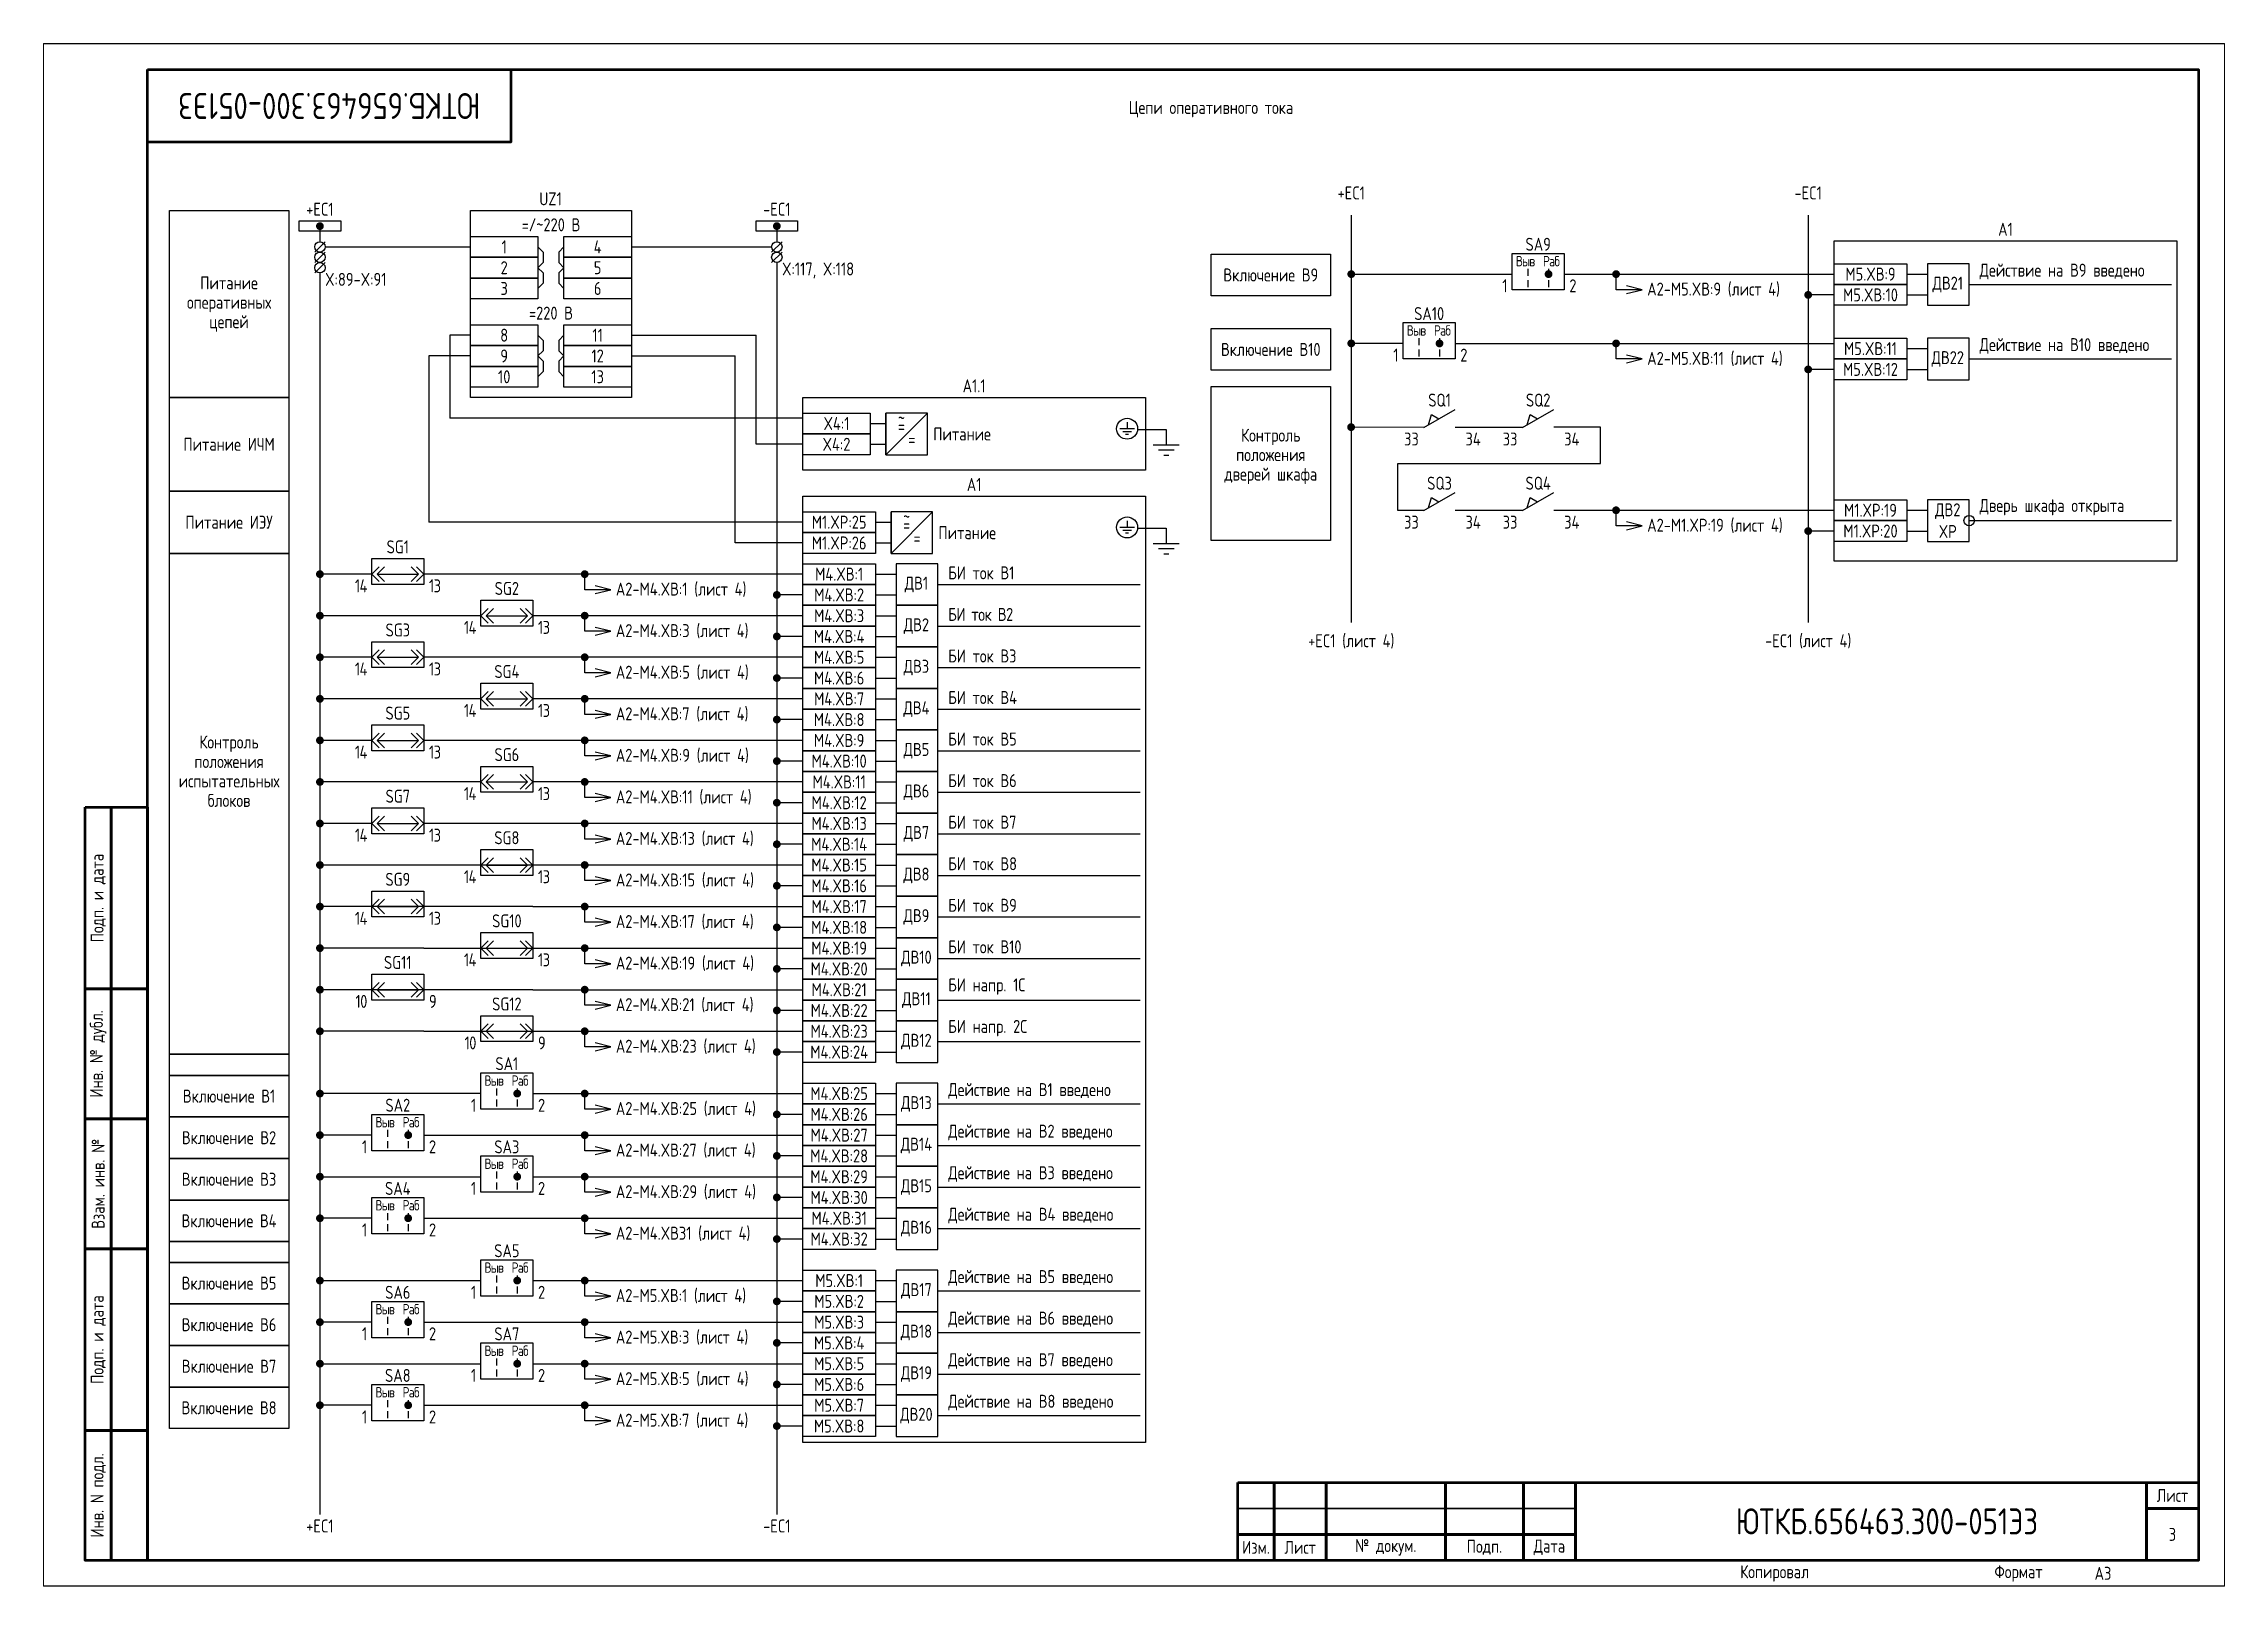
# Paper-space layout 'Лист3' of a CAD drawing. Header units: millimetres, sheet in inches. Extents: x 88.2 to 98.3, y 94.4 to 101.5.
# The model-space entities are those that its viewports show. They can reach past a viewport. Long polylines and large blocks are cut down to what shows.
import ezdxf

# ---------------------------------------------------------------- set-up
doc = ezdxf.new("R2010")
doc.units = ezdxf.units.MM
doc.styles.add('Gost_type_A', font='GOST_A.TTF')

psp = doc.layouts.new('Лист3')

msp = doc.modelspace()

# ---------------------------------------------------------------- texts
at = {"insert": (895, 285), "char_height": 5, "width": 70, "attachment_point": 5, "rotation": 180, "style": 'Gost_type_A'}
msp.add_mtext('ЮТКБ.656463.300-051Э3', dxfattribs=at)
at = {"char_height": 2.5, "style": 'Gost_type_A'}
for s, insert, width, attachment_point, line_spacing_factor in [('Цепи оперативного тока', (1064.82, 284.36), 395, 5, 0.9), ('UZ1', (937.63, 265.86), 31, 8, 0.9), ('=/~220 В', (937.71, 260.86), 31, 8, 0.9), ('A1', (1217.84, 260), 66, 8, 0.9), ('Питание оперативных цепей', (875.71, 246.86), 23, 5, 0.9), ('X:89-X:91', (894.21, 252.86), 16, 1, 0.9), ('X:117, X:118', (982.21, 254.86), 16, 1, 0.9), ('Включение В9', (1076.34, 252.46), 23, 5, 0.9), ('A2-M5.XВ:9 (лист 4)', (1148.84, 249.62), 31, 4, 0.8), ('=220 В', (937.71, 243.86), 31, 8, 0.9), ('Включение В10', (1076.34, 238.12), 23, 5, 0.9), ('A2-M5.XВ:11 (лист 4)', (1148.84, 236.28), 31, 4, 0.8), ('A1.1', (1019.21, 229.86), 66, 8, 0.9), ('Контроль положения\\Pдверей шкафа', (1076.34, 217.53), 23, 5, 0.9), ('Питание ИЧМ', (875.71, 219.86), 23, 5, 0.9), ('A1', (1019.21, 210.86), 66, 8, 0.9), ('Питание ИЭУ', (875.71, 204.86), 23, 5, 0.9), ('A2-M1.XP:19 (лист 4)', (1148.84, 204.16), 31, 4, 0.8), ('SG1', (908.21, 198.86), 10, 8, 0.9), ('{\\T0.9;14}', (902.21, 193.86), 5, 3, 0.9), ('{\\T0.9;13}', (914.21, 193.86), 5, 1, 0.9), ('SG2', (929.21, 190.86), 10, 8, 0.9), ('A2-M4.XВ:1 (лист 4)', (950.21, 191.86), 31, 4, 0.8), ('SG3', (908.21, 182.86), 10, 8, 0.9), ('SG3', (908.21, 182.86), 10, 8, 0.9), ('{\\T0.9;14}', (923.21, 185.86), 5, 3, 0.9), ('{\\T0.9;14}', (923.21, 185.86), 5, 3, 0.9), ('{\\T0.9;13}', (935.21, 185.86), 5, 1, 0.9), ('{\\T0.9;13}', (935.21, 185.86), 5, 1, 0.9), ('A2-M4.XВ:3 (лист 4)', (950.21, 183.86), 31, 4, 0.8), ('{\\T0.9;14}', (902.21, 177.86), 5, 3, 0.9), ('{\\T0.9;13}', (914.21, 177.86), 5, 1, 0.9), ('SG4', (929.21, 174.86), 10, 8, 0.9), ('A2-M4.XВ:5 (лист 4)', (950.21, 175.86), 31, 4, 0.8), ('SG5', (908.21, 166.86), 10, 8, 0.9), ('{\\T0.9;14}', (923.21, 169.86), 5, 3, 0.9), ('{\\T0.9;13}', (935.21, 169.86), 5, 1, 0.9), ('A2-M4.XВ:7 (лист 4)', (950.21, 167.86), 31, 4, 0.8), ('Контроль положения\\Pиспытательных блоков', (875.71, 156.92), 23, 5, 0.9), ('{\\T0.9;14}', (902.21, 161.86), 5, 3, 0.9), ('{\\T0.9;13}', (914.21, 161.86), 5, 1, 0.9), ('SG6', (929.21, 158.86), 10, 8, 0.9), ('A2-M4.XВ:9 (лист 4)', (950.21, 159.86), 31, 4, 0.8), ('SG7', (908.21, 150.86), 10, 8, 0.9), ('{\\T0.9;14}', (923.21, 153.86), 5, 3, 0.9), ('{\\T0.9;13}', (935.21, 153.86), 5, 1, 0.9), ('A2-M4.XВ:11 (лист 4)', (950.21, 151.86), 31, 4, 0.8), ('{\\T0.9;14}', (902.21, 145.86), 5, 3, 0.9), ('{\\T0.9;13}', (914.21, 145.86), 5, 1, 0.9), ('SG8', (929.21, 142.86), 10, 8, 0.9), ('A2-M4.XВ:13 (лист 4)', (950.21, 143.86), 31, 4, 0.8), ('SG9', (908.21, 134.86), 10, 8, 0.9), ('{\\T0.9;14}', (923.21, 137.86), 5, 3, 0.9), ('{\\T0.9;13}', (935.21, 137.86), 5, 1, 0.9), ('A2-M4.XВ:15 (лист 4)', (950.21, 135.86), 31, 4, 0.8), ('{\\T0.9;14}', (902.21, 129.86), 5, 3, 0.9), ('{\\T0.9;14}', (902.21, 129.86), 5, 3, 0.9), ('{\\T0.9;13}', (914.21, 129.86), 5, 1, 0.9), ('{\\T0.9;13}', (914.21, 129.86), 5, 1, 0.9), ('SG10', (929.21, 126.86), 10, 8, 0.9), ('A2-M4.XВ:17 (лист 4)', (950.21, 127.86), 31, 4, 0.8), ('{\\T0.9;14}', (923.21, 121.86), 5, 3, 0.9), ('{\\T0.9;13}', (935.21, 121.86), 5, 1, 0.9), ('SG11', (908.21, 118.86), 10, 8, 0.9), ('A2-M4.XВ:19 (лист 4)', (950.21, 119.86), 31, 4, 0.8), ('{\\T0.9;10}', (902.21, 113.86), 5, 3, 0.9), ('{\\T0.9;9}', (914.21, 113.86), 5, 1, 0.9), ('A2-M4.XВ:21 (лист 4)', (950.21, 111.86), 31, 4, 0.8), ('SG12', (929.21, 110.86), 10, 8, 0.9), ('{\\T0.9;10}', (923.21, 105.86), 5, 3, 0.9), ('{\\T0.9;9}', (935.21, 105.86), 5, 1, 0.9), ('A2-M4.XВ:23 (лист 4)', (950.21, 103.86), 31, 4, 0.8), ('Включение В1', (875.71, 94.37), 23, 5, 0.9), ('A2-M4.XВ:25 (лист 4)', (950.21, 91.86), 31, 4, 0.8), ('Включение В2', (875.71, 86.37), 23, 5, 0.9), ('A2-M4.XВ:27 (лист 4)', (950.21, 83.86), 31, 4, 0.8), ('Включение В3', (875.71, 78.37), 23, 5, 0.9), ('A2-M4.XВ:29 (лист 4)', (950.21, 75.86), 31, 4, 0.8), ('Включение В4', (875.71, 70.37), 23, 5, 0.9), ('A2-M4.XВ31 (лист 4)', (950.21, 67.86), 31, 4, 0.8), ('Включение В5', (875.71, 58.37), 23, 5, 0.9), ('A2-M5.XВ:1 (лист 4)', (950.21, 55.86), 31, 4, 0.8), ('Включение В6', (875.71, 50.37), 23, 5, 0.9), ('A2-M5.XВ:3 (лист 4)', (950.21, 47.86), 31, 4, 0.8), ('Включение В7', (875.71, 42.37), 23, 5, 0.9), ('A2-M5.XВ:5 (лист 4)', (950.21, 39.86), 31, 4, 0.8), ('Включение В8', (875.71, 34.37), 23, 5, 0.9), ('A2-M5.XВ:7 (лист 4)', (950.21, 31.86), 31, 4, 0.8)]:
    msp.add_mtext(s, dxfattribs=dict(at, insert=insert, width=width, attachment_point=attachment_point, line_spacing_factor=line_spacing_factor))
at = {"style": 'Gost_type_A'}
for s, insert, char_height, width, attachment_point in [('+EC1', (1091.84, 267), 2.5, 20, 8), ('-EC1', (1179.84, 267), 2.5, 20, 8), ('+EC1', (893.21, 263.86), 2.5, 10, 8), ('-EC1', (981.21, 263.86), 2.5, 10, 8), ('1', (928.7, 257.86), 2.5, 13, 5), ('4', (946.7, 257.86), 2.5, 13, 5), ('SA9', (1127.84, 257.11), 2.5, 10, 8), ('2', (928.7, 253.86), 2.5, 13, 5), ('5', (946.7, 253.86), 2.5, 13, 5), ('{\\T0.9;Выв}', (1125.34, 255.12), 2, 5, 5), ('{\\T0.9;Раб}', (1130.34, 255.12), 2, 5, 5), ('M5.XВ:9', (1191.84, 252.62), 2.5, 14, 5), ('ДВ21', (1206.72, 250.62), 2.5, 7.7588, 5), ('Действие на В9 введено', (1212.84, 251.62), 2.5, 32.328, 7), ('3', (928.7, 249.86), 2.5, 13, 5), ('6', (946.7, 249.86), 2.5, 13, 5), ('{\\T0.9;1}', (1121.84, 251.62), 2.5, 5, 3), ('{\\T0.9;2}', (1133.84, 251.62), 2.5, 5, 1), ('M5.XВ:10', (1191.84, 248.62), 2.5, 14, 5), ('SA10', (1106.84, 243.77), 2.5, 10, 8), ('8', (928.7, 240.86), 2.5, 13, 5), ('11', (946.7, 240.86), 2.5, 13, 5), ('{\\T0.9;Выв}', (1104.34, 241.78), 2, 5, 5), ('{\\T0.9;Раб}', (1109.34, 241.78), 2, 5, 5), ('M5.XВ:11', (1191.84, 238.28), 2.5, 14, 5), ('Действие на В10 введено', (1212.84, 237.28), 2.5, 33.3429, 7), ('9', (928.7, 236.86), 2.5, 13, 5), ('12', (946.7, 236.86), 2.5, 13, 5), ('{\\T0.9;1}', (1100.84, 238.28), 2.5, 5, 3), ('{\\T0.9;2}', (1112.84, 238.28), 2.5, 5, 1), ('M5.XВ:12', (1191.84, 234.28), 2.5, 14, 5), ('ДВ22', (1206.72, 236.28), 2.5, 7.7588, 5), ('10', (928.7, 232.86), 2.5, 13, 5), ('13', (946.7, 232.86), 2.5, 13, 5), ('SQ1', (1108.84, 227.12), 2.5, 10, 8), ('SQ2', (1127.84, 227.12), 2.5, 10, 8), ('X4:1', (992.7, 223.86), 2.5, 13, 5), ('~', (1005.21, 224.89), 2.5, 2.7, 5), ('=', (1005.21, 223.39), 2.5, 6, 5), ('Питание', (1016.88, 221.84), 2.5, 11.3452, 5), ('X4:2', (992.7, 219.86), 2.5, 13, 5), ('=', (1007.21, 220.86), 2.5, 6, 5), ('33', (1104.84, 222.12), 2.5, 6, 3), ('34', (1113.84, 222.12), 2.5, 6, 1), ('33', (1123.84, 222.12), 2.5, 6, 3), ('34', (1132.84, 222.12), 2.5, 6, 1), ('SQ3', (1108.84, 211.12), 2.5, 10, 8), ('SQ4', (1127.84, 211.12), 2.5, 10, 8), ('M1.XP:25', (993.21, 204.86), 2.5, 13.9956, 5), ('~', (1006.21, 205.89), 2.5, 2.7, 5), ('33', (1104.84, 206.12), 2.5, 6, 3), ('34', (1113.84, 206.12), 2.5, 6, 1), ('33', (1123.84, 206.12), 2.5, 6, 3), ('34', (1132.84, 206.12), 2.5, 6, 1), ('M1.XP:19', (1191.84, 207.16), 2.5, 14, 5), ('ДВ2 XP', (1206.72, 205.16), 2.5, 7.7588, 5), ('Дверь шкафа открыта', (1212.84, 206.16), 2.5, 37, 7), ('M1.XP:26', (993.21, 200.86), 2.5, 13.9956, 5), ('=', (1006.21, 204.39), 2.5, 6, 5), ('=', (1008.21, 201.86), 2.5, 6, 5), ('Питание', (1017.88, 202.84), 2.5, 11.3452, 5), ('M1.XP:20', (1191.84, 203.16), 2.5, 14, 5), ('M4.XВ:1', (993.21, 194.86), 2.5, 14, 5), ('ДВ1', (1008.09, 192.86), 2.5, 7.7588, 5), ('БИ ток В1', (1014.21, 193.86), 2.5, 30.8621, 7), ('M4.XВ:2', (993.21, 190.86), 2.5, 14, 5), ('M4.XВ:3', (993.21, 186.86), 2.5, 14, 5), ('ДВ2', (1008.09, 184.86), 2.5, 7.7588, 5), ('{\\T0.95;БИ ток В2}', (1014.21, 185.86), 2.5, 44.8565, 7), ('M4.XВ:4', (993.21, 182.86), 2.5, 14, 5), ('+EC1 (лист 4)', (1091.84, 180.54), 2.5, 20, 8), ('-EC1 (лист 4)', (1179.84, 180.54), 2.5, 20, 8), ('M4.XВ:5', (993.21, 178.86), 2.5, 14, 5), ('ДВ3', (1008.09, 176.86), 2.5, 7.7588, 5), ('БИ ток В3', (1014.21, 177.86), 2.5, 27.8465, 7), ('M4.XВ:6', (993.21, 174.86), 2.5, 14, 5), ('БИ ток В4', (1014.21, 169.86), 2.5, 27.8465, 7), ('M4.XВ:8', (993.21, 166.86), 2.5, 14, 5), ('M4.XВ:7', (993.21, 170.86), 2.5, 14, 5), ('ДВ4', (1008.09, 168.86), 2.5, 7.7588, 5), ('M4.XВ:9', (993.21, 162.86), 2.5, 14, 5), ('БИ ток В5', (1014.21, 161.86), 2.5, 27.8465, 7), ('M4.XВ:10', (993.21, 158.86), 2.5, 14, 5), ('ДВ5', (1008.09, 160.86), 2.5, 7.7588, 5), ('M4.XВ:11', (993.21, 154.86), 2.5, 14, 5), ('БИ ток В6', (1014.21, 153.86), 2.5, 27.8465, 7), ('M4.XВ:12', (993.21, 150.86), 2.5, 14, 5), ('ДВ6', (1008.09, 152.86), 2.5, 7.7588, 5), ('M4.XВ:13', (993.21, 146.86), 2.5, 14, 5), ('БИ ток В7', (1014.21, 145.86), 2.5, 27.8465, 7), ('M4.XВ:14', (993.21, 142.86), 2.5, 14, 5), ('ДВ7', (1008.09, 144.86), 2.5, 7.7588, 5), ('M4.XВ:15', (993.21, 138.86), 2.5, 14, 5), ('БИ ток В8', (1014.21, 137.86), 2.5, 39.3936, 7), ('M4.XВ:16', (993.21, 134.86), 2.5, 14, 5), ('ДВ8', (1008.09, 136.86), 2.5, 7.7588, 5), ('M4.XВ:17', (993.21, 130.86), 2.5, 14, 5), ('ДВ9', (1008.09, 128.86), 2.5, 7.7588, 5), ('БИ ток В9', (1014.21, 129.86), 2.5, 39.2186, 7), ('M4.XВ:18', (993.21, 126.86), 2.5, 14, 5), ('M4.XВ:19', (993.21, 122.86), 2.5, 14, 5), ('ДВ10', (1008.09, 120.86), 2.5, 7.7588, 5), ('БИ ток В10', (1014.21, 121.86), 2.5, 44.8565, 7), ('M4.XВ:20', (993.21, 118.86), 2.5, 14, 5), ('M4.XВ:21', (993.21, 114.86), 2.5, 14, 5), ('ДВ11', (1008.09, 112.86), 2.5, 7.7588, 5), ('БИ напр. 1С', (1014.21, 113.86), 2.5, 27.8465, 7), ('M4.XВ:22', (993.21, 110.86), 2.5, 14, 5), ('M4.XВ:23', (993.21, 106.86), 2.5, 14, 5), ('ДВ12', (1008.09, 104.86), 2.5, 7.7588, 5), ('БИ напр. 2С', (1014.21, 105.86), 2.5, 27.8465, 7), ('SA1', (929.21, 99.37), 2.5, 10, 8), ('M4.XВ:24', (993.21, 102.86), 2.5, 14, 5), ('{\\T0.9;Выв}', (926.71, 97.36), 2, 5, 5), ('{\\T0.9;Раб}', (931.71, 97.36), 2, 5, 5), ('Действие на В1 введено', (1014.21, 93.86), 2.5, 36.0912, 7), ('SA2', (908.21, 91.37), 2.5, 10, 8), ('{\\T0.9;1}', (923.21, 93.86), 2.5, 5, 3), ('{\\T0.9;2}', (935.21, 93.86), 2.5, 5, 1), ('M4.XВ:25', (993.21, 94.86), 2.5, 14, 5), ('ДВ13', (1008.09, 92.86), 2.5, 7.7588, 5), ('{\\T0.9;Выв}', (905.71, 89.36), 2, 5, 5), ('{\\T0.9;Раб}', (910.71, 89.36), 2, 5, 5), ('M4.XВ:26', (993.21, 90.86), 2.5, 14, 5), ('Действие на В2 введено', (1014.21, 85.86), 2.5, 33.5046, 7), ('{\\T0.9;1}', (902.21, 85.86), 2.5, 5, 3), ('{\\T0.9;2}', (914.21, 85.86), 2.5, 5, 1), ('SA3', (929.21, 83.35), 2.5, 10, 8), ('M4.XВ:28', (993.21, 82.86), 2.5, 14, 5), ('M4.XВ:27', (993.21, 86.86), 2.5, 14, 5), ('ДВ14', (1008.09, 84.86), 2.5, 7.7588, 5), ('{\\T0.9;Выв}', (926.71, 81.36), 2, 5, 5), ('{\\T0.9;Раб}', (931.71, 81.36), 2, 5, 5), ('M4.XВ:29', (993.21, 78.86), 2.5, 14, 5), ('Действие на В3 введено', (1014.21, 77.86), 2.5, 37.4344, 7), ('SA4', (908.21, 75.35), 2.5, 10, 8), ('{\\T0.9;1}', (923.21, 77.86), 2.5, 5, 3), ('{\\T0.9;2}', (935.21, 77.86), 2.5, 5, 1), ('M4.XВ:30', (993.21, 74.86), 2.5, 14, 5), ('ДВ15', (1008.09, 76.86), 2.5, 7.7588, 5), ('{\\T0.9;Выв}', (905.71, 73.36), 2, 5, 5), ('{\\T0.9;Раб}', (910.71, 73.36), 2, 5, 5), ('M4.XВ:31', (993.21, 70.86), 2.5, 14, 5), ('Действие на В4 введено', (1014.21, 69.86), 2.5, 39.3936, 7), ('{\\T0.9;1}', (902.21, 69.86), 2.5, 5, 3), ('{\\T0.9;2}', (914.21, 69.86), 2.5, 5, 1), ('M4.XВ:32', (993.21, 66.86), 2.5, 14, 5), ('ДВ16', (1008.09, 68.86), 2.5, 7.7588, 5), ('SA5', (929.21, 63.35), 2.5, 10, 8), ('{\\T0.9;Выв}', (926.71, 61.36), 2, 5, 5), ('{\\T0.9;Раб}', (931.71, 61.36), 2, 5, 5), ('M5.XВ:1', (993.21, 58.86), 2.5, 14, 5), ('Действие на В5 введено', (1014.21, 57.86), 2.5, 35.2269, 7), ('SA6', (908.21, 55.35), 2.5, 10, 8), ('{\\T0.9;1}', (923.21, 57.86), 2.5, 5, 3), ('{\\T0.9;2}', (935.21, 57.86), 2.5, 5, 1), ('M5.XВ:2', (993.21, 54.86), 2.5, 14, 5), ('ДВ17', (1008.09, 56.86), 2.5, 7.7588, 5), ('{\\T0.9;Выв}', (905.71, 53.36), 2, 5, 5), ('{\\T0.9;Раб}', (910.71, 53.36), 2, 5, 5), ('M5.XВ:3', (993.21, 50.86), 2.5, 14, 5), ('Действие на В6 введено', (1014.21, 49.86), 2.5, 44.8565, 7), ('{\\T0.9;1}', (902.21, 49.86), 2.5, 5, 3), ('{\\T0.9;2}', (914.21, 49.86), 2.5, 5, 1), ('{\\T0.9;Выв}', (926.71, 45.36), 2, 5, 5), ('SA7', (929.21, 47.35), 2.5, 10, 8), ('{\\T0.9;Раб}', (931.71, 45.36), 2, 5, 5), ('M5.XВ:4', (993.21, 46.86), 2.5, 14, 5), ('ДВ18', (1008.09, 48.86), 2.5, 7.7588, 5), ('M5.XВ:5', (993.21, 42.86), 2.5, 14, 5), ('ДВ19', (1008.09, 40.86), 2.5, 7.7588, 5), ('Действие на В7 введено', (1014.21, 41.86), 2.5, 32.0497, 7), ('{\\T0.9;Выв}', (905.71, 37.36), 2, 5, 5), ('SA8', (908.21, 39.35), 2.5, 10, 8), ('{\\T0.9;Раб}', (910.71, 37.36), 2, 5, 5), ('{\\T0.9;1}', (923.21, 41.86), 2.5, 5, 3), ('{\\T0.9;2}', (935.21, 41.86), 2.5, 5, 1), ('M5.XВ:6', (993.21, 38.86), 2.5, 14, 5), ('{\\T0.9;1}', (902.21, 33.86), 2.5, 5, 3), ('{\\T0.9;2}', (914.21, 33.86), 2.5, 5, 1), ('M5.XВ:7', (993.21, 34.86), 2.5, 14, 5), ('ДВ20', (1008.09, 32.86), 2.5, 7.7588, 5), ('Действие на В8 введено', (1014.21, 33.86), 2.5, 32.858, 7), ('M5.XВ:8', (993.21, 30.86), 2.5, 14, 5), ('+EC1', (893.21, 12.86), 2.5, 20, 2), ('-EC1', (981.21, 12.86), 2.5, 20, 2), ('ЮТКБ.656463.300-051Э3', (1195, 12.5), 5, 120, 5), ('3', (1250, 10), 2.5, 10, 5), ('A3', (1235, 2.5), 2.5, 20, 4)]:
    msp.add_mtext(s, dxfattribs=dict(at, insert=insert, char_height=char_height, width=width, attachment_point=attachment_point))

# ---------------------------------------------------------------- blocks, each defined once
blk = doc.blocks.new('Формат_А3')
blk.add_lwpolyline([(-420, 297), (0, 297), (0, 0), (-420, 0)], close=True)
at = {"lineweight": 50}
blk.add_lwpolyline([(-400, 292), (-5, 292), (-5, 5), (-400, 5)], close=True, dxfattribs=at)
blk = doc.blocks.new('Штамп угловой верхний')
at = {"lineweight": 50}
blk.add_lwpolyline([(0, 0), (70, 0), (70, -14), (0, -14)], close=True, dxfattribs=at)
blk = doc.blocks.new('Штамп левый нижний')
at = {"lineweight": 50}
for points in [[(-12, 145), (-7, 145), (-7, 110), (-12, 110)], [(-7, 145), (0, 145), (0, 110), (-7, 110)], [(-12, 110), (-7, 110), (-7, 85), (-12, 85)], [(-7, 110), (0, 110), (0, 85), (-7, 85)], [(-12, 85), (-7, 85), (-7, 60), (-12, 60)], [(-7, 85), (0, 85), (0, 60), (-7, 60)], [(-12, 60), (-7, 60), (-7, 25), (-12, 25)], [(-7, 60), (0, 60), (0, 25), (-7, 25)], [(-12, 25), (-7, 25), (-7, 0), (-12, 0)], [(-7, 25), (0, 25), (0, 0), (-7, 0)]]:
    blk.add_lwpolyline(points, close=True, dxfattribs=at)
at = {"char_height": 2.5, "attachment_point": 5, "rotation": 90, "style": 'Gost_type_A'}
for s, insert, width in [('Подп. и дата', (-9.5, 127.5), 35), ('Инв. № дубл.', (-9.5, 97.5), 25), ('Взам. инв. №', (-9.5, 72.5), 25), ('Подп. и дата', (-9.5, 42.5), 35), ('Инв. N подл.', (-9.5, 12.5), 25)]:
    blk.add_mtext(s, dxfattribs=dict(at, insert=insert, width=width))
blk = doc.blocks.new('Штамп малый нижний')
at = {"lineweight": 50}
for points in [[(-185, 15), (-178, 15), (-178, 5), (-185, 5)], [(-178, 15), (-168, 15), (-168, 5), (-178, 5)], [(-168, 15), (-145, 15), (-145, 5), (-168, 5)], [(-145, 15), (-130, 15), (-130, 5), (-145, 5)], [(-130, 15), (-120, 15), (-120, 5), (-130, 5)], [(-120, 15), (-10, 15), (-10, 0), (-120, 0)], [(-10, 15), (0, 15), (0, 10), (-10, 10)], [(-10, 10), (0, 10), (0, 0), (-10, 0)], [(-185, 5), (-178, 5), (-178, 0), (-185, 0)], [(-178, 5), (-168, 5), (-168, 0), (-178, 0)], [(-168, 5), (-145, 5), (-145, 0), (-168, 0)], [(-145, 5), (-130, 5), (-130, 0), (-145, 0)], [(-130, 5), (-120, 5), (-120, 0), (-130, 0)]]:
    blk.add_lwpolyline(points, close=True, dxfattribs=at)
for points in [[(-185, 15), (-178, 15), (-178, 10), (-185, 10)], [(-178, 15), (-168, 15), (-168, 10), (-178, 10)], [(-168, 15), (-145, 15), (-145, 10), (-168, 10)], [(-145, 15), (-130, 15), (-130, 10), (-145, 10)], [(-130, 15), (-120, 15), (-120, 10), (-130, 10)], [(-185, 10), (-178, 10), (-178, 5), (-185, 5)], [(-178, 10), (-168, 10), (-168, 5), (-178, 5)], [(-168, 10), (-145, 10), (-145, 5), (-168, 5)], [(-145, 10), (-130, 10), (-130, 5), (-145, 5)], [(-130, 10), (-120, 10), (-120, 5), (-130, 5)]]:
    blk.add_lwpolyline(points, close=True)
at = {"char_height": 2.5, "style": 'Gost_type_A'}
for s, insert, width, attachment_point in [('Лист', (-5, 12.5), 10, 5), ('Изм.', (-181.5, 2.5), 7, 5), ('Лист', (-173, 2.5), 10, 5), ('№ докум.', (-156.5, 2.5), 23, 5), ('Подп.', (-137.5, 2.5), 15, 5), ('Дата', (-125, 2.5), 10, 5), ('Копировал', (-75, -2.53), 13.1202, 6), ('Формат', (-30, -2.53), 13.1202, 6)]:
    blk.add_mtext(s, dxfattribs=dict(at, insert=insert, width=width, attachment_point=attachment_point))
blk = doc.blocks.new('POINT')
at = {"const_width": 0.75}
blk.add_lwpolyline([(-0.375, 0, 1), (0.375, 0, 1)], format="xyb", close=True, dxfattribs=at)
blk = doc.blocks.new('Шинка')
blk.add_lwpolyline([(-4, 1), (4, 1), (4, -1), (-4, -1)], close=True)
blk.add_blockref('POINT', (0, 0))
blk = doc.blocks.new('БИ_разъем')
for p, q in [((0, 0), (1.41, 1.41)), ((0, 0), (1.41, 1.41)), ((0, 0), (1.41, -1.41)), ((0, 0), (1.41, -1.41)), ((1, 0), (2.41, 1.41)), ((1, 0), (2.41, -1.41)), ((1, 0), (9, 0)), ((9, 0), (7.59, 1.41)), ((9, 0), (7.59, -1.41)), ((10, 0), (8.59, 1.41)), ((10, 0), (8.59, 1.41)), ((10, 0), (8.59, -1.41)), ((10, 0), (8.59, -1.41))]:
    blk.add_line(p, q)
blk = doc.blocks.new('Переключатель_положение')
for p, q in [((2, 1), (2, -0.34)), ((2, -1.14), (2, -2.49))]:
    blk.add_line(p, q)

# ---------------------------------------------------------------- linework, layer by layer
for p, q in [((893.21, 261.86), (893.21, 258.86)), ((981.21, 261.86), (981.21, 258.86)), ((1091.84, 264), (1091.84, 185.54)), ((1179.84, 264), (1179.84, 185.54)), ((894.21, 258.86), (892.21, 256.86)), ((894.21, 256.86), (892.21, 254.86)), ((894.21, 257.86), (922.21, 257.86)), ((953.21, 257.86), (980.21, 257.86)), ((982.21, 258.86), (980.21, 256.86)), ((982.21, 256.86), (980.21, 254.86)), ((894.21, 254.86), (892.21, 252.86)), ((893.21, 252.86), (893.21, 13.86)), ((981.21, 254.86), (981.21, 13.86)), ((1091.84, 252.62), (1122.84, 252.62)), ((1132.84, 252.62), (1184.84, 252.62)), ((1142.84, 249.62), (1142.84, 252.62)), ((1198.84, 252.62), (1202.84, 252.62)), ((1147.84, 249.62), (1142.84, 249.62)), ((1184.84, 248.62), (1179.84, 248.62)), ((1198.84, 248.62), (1202.84, 248.62)), ((1210.84, 250.62), (1249.84, 250.62)), ((922.21, 240.86), (918.21, 240.86)), ((918.21, 240.86), (918.21, 224.86)), ((953.21, 240.86), (977.21, 240.86)), ((977.21, 219.86), (977.21, 240.86)), ((914.21, 236.86), (914.21, 204.86)), ((922.21, 236.86), (914.21, 236.86)), ((953.21, 236.86), (973.21, 236.86)), ((973.21, 200.86), (973.21, 236.86)), ((1101.84, 239.28), (1091.84, 239.28)), ((1111.84, 239.28), (1184.84, 239.28)), ((1142.84, 236.28), (1142.84, 239.28)), ((1147.84, 236.28), (1142.84, 236.28)), ((1198.84, 238.28), (1202.84, 238.28)), ((1210.84, 236.28), (1249.84, 236.28)), ((1184.84, 234.28), (1179.84, 234.28)), ((1198.84, 234.28), (1202.84, 234.28)), ((986.21, 224.86), (918.21, 224.86)), ((1002.21, 217.86), (1002.21, 225.86)), ((1002.21, 217.86), (1010.21, 225.86)), ((1050.69, 222.72), (1056.21, 222.72)), ((1105.84, 223.12), (1091.81, 223.16)), ((1105.84, 223.12), (1111.84, 226.58)), ((1106.71, 223.62), (1107.27, 225.6)), ((1107.27, 225.6), (1108.71, 224.77)), ((1124.84, 223.12), (1111.84, 223.12)), ((1124.84, 223.12), (1130.84, 226.58)), ((1125.71, 223.62), (1126.27, 225.6)), ((1126.27, 225.6), (1127.71, 224.77)), ((1139.84, 223.16), (1130.84, 223.16)), ((1139.84, 216.16), (1139.84, 223.16)), ((986.21, 219.86), (977.21, 219.86)), ((1100.84, 207.12), (1100.84, 216.16)), ((1100.84, 216.16), (1139.84, 216.16)), ((1105.84, 207.12), (1111.84, 210.58)), ((1124.84, 207.12), (1130.84, 210.58)), ((1003.21, 198.86), (1003.21, 206.86)), ((1003.21, 198.86), (1011.21, 206.86)), ((1105.84, 207.12), (1100.84, 207.12)), ((1106.71, 207.62), (1107.27, 209.6)), ((1107.27, 209.6), (1108.71, 208.77)), ((1124.84, 207.12), (1111.84, 207.12)), ((1125.71, 207.62), (1126.27, 209.6)), ((1126.27, 209.6), (1127.71, 208.77)), ((1130.84, 207.16), (1184.84, 207.16)), ((1142.84, 204.16), (1142.84, 207.16)), ((1198.84, 207.16), (1202.84, 207.16)), ((986.21, 204.86), (914.21, 204.86)), ((1050.69, 203.72), (1056.21, 203.72)), ((1147.84, 204.16), (1142.84, 204.16)), ((1184.84, 203.16), (1179.84, 203.16)), ((1198.84, 203.16), (1202.84, 203.16)), ((1210.84, 205.16), (1249.84, 205.16)), ((986.21, 200.86), (973.21, 200.86)), ((903.21, 194.86), (893.21, 194.86)), ((986.21, 194.86), (913.21, 194.86)), ((944.21, 191.86), (944.21, 194.86)), ((1000.21, 194.86), (1004.21, 194.86)), ((949.21, 191.86), (944.21, 191.86)), ((986.21, 190.86), (981.21, 190.86)), ((1000.21, 190.86), (1004.21, 190.86)), ((1012.21, 192.86), (1051.21, 192.86)), ((924.21, 186.86), (893.21, 186.86)), ((986.21, 186.86), (934.21, 186.86)), ((944.21, 183.86), (944.21, 186.86)), ((1000.21, 186.86), (1004.21, 186.86)), ((1012.21, 184.86), (1051.21, 184.86)), ((949.21, 183.86), (944.21, 183.86)), ((986.21, 182.86), (981.21, 182.86)), ((1000.21, 182.86), (1004.21, 182.86)), ((903.21, 178.86), (893.21, 178.86)), ((986.21, 178.86), (913.21, 178.86)), ((944.21, 175.86), (944.21, 178.86)), ((1000.21, 178.86), (1004.21, 178.86)), ((1012.21, 176.86), (1051.21, 176.86)), ((949.21, 175.86), (944.21, 175.86)), ((986.21, 174.86), (981.21, 174.86)), ((1000.21, 174.86), (1004.21, 174.86)), ((924.21, 170.86), (893.21, 170.86)), ((986.21, 170.86), (934.21, 170.86)), ((944.21, 167.86), (944.21, 170.86)), ((1000.21, 170.86), (1004.21, 170.86)), ((1012.21, 168.86), (1051.21, 168.86)), ((949.21, 167.86), (944.21, 167.86)), ((986.21, 166.86), (981.21, 166.86)), ((1000.21, 166.86), (1004.21, 166.86)), ((903.21, 162.86), (893.21, 162.86)), ((986.21, 162.86), (913.21, 162.86)), ((944.21, 159.86), (944.21, 162.86)), ((949.21, 159.86), (944.21, 159.86)), ((1000.21, 162.86), (1004.21, 162.86)), ((1012.21, 160.86), (1051.21, 160.86)), ((986.21, 158.86), (981.21, 158.86)), ((1000.21, 158.86), (1004.21, 158.86)), ((924.21, 154.86), (893.21, 154.86)), ((986.21, 154.86), (934.21, 154.86)), ((944.21, 151.86), (944.21, 154.86)), ((949.21, 151.86), (944.21, 151.86)), ((1000.21, 154.86), (1004.21, 154.86)), ((1012.21, 152.86), (1051.21, 152.86)), ((986.21, 150.86), (981.21, 150.86)), ((1000.21, 150.86), (1004.21, 150.86)), ((903.21, 146.86), (893.21, 146.86)), ((986.21, 146.86), (913.21, 146.86)), ((944.21, 143.86), (944.21, 146.86)), ((949.21, 143.86), (944.21, 143.86)), ((986.21, 142.86), (981.21, 142.86)), ((1000.21, 146.86), (1004.21, 146.86)), ((1000.21, 142.86), (1004.21, 142.86)), ((1012.21, 144.86), (1051.21, 144.86)), ((913.21, 138.86), (893.21, 138.86)), ((986.21, 138.86), (913.21, 138.86)), ((944.21, 135.86), (944.21, 138.86)), ((1000.21, 138.86), (1004.21, 138.86)), ((949.21, 135.86), (944.21, 135.86)), ((986.21, 134.86), (981.21, 134.86)), ((1000.21, 134.86), (1004.21, 134.86)), ((1012.21, 136.86), (1051.21, 136.86)), ((934.21, 130.86), (893.21, 130.86)), ((934.21, 130.86), (986.21, 130.86)), ((944.21, 127.86), (944.21, 130.86)), ((1000.21, 130.86), (1004.21, 130.86)), ((949.21, 127.86), (944.21, 127.86)), ((986.21, 126.86), (981.21, 126.86)), ((1000.21, 126.86), (1004.21, 126.86)), ((1012.21, 128.86), (1051.21, 128.86)), ((913.21, 122.86), (893.21, 122.86)), ((913.21, 122.86), (986.21, 122.86)), ((944.21, 119.86), (944.21, 122.86)), ((1000.21, 122.86), (1004.21, 122.86)), ((949.21, 119.86), (944.21, 119.86)), ((986.21, 118.86), (981.21, 118.86)), ((1000.21, 118.86), (1004.21, 118.86)), ((1012.21, 120.86), (1051.21, 120.86)), ((934.21, 114.86), (893.21, 114.86)), ((934.21, 114.86), (986.21, 114.86)), ((944.21, 111.86), (944.21, 114.86)), ((1000.21, 114.86), (1004.21, 114.86)), ((949.21, 111.86), (944.21, 111.86)), ((986.21, 110.86), (981.21, 110.86)), ((1000.21, 110.86), (1004.21, 110.86)), ((1012.21, 112.86), (1051.21, 112.86)), ((913.21, 106.86), (893.21, 106.86)), ((913.21, 106.86), (986.21, 106.86)), ((944.21, 103.86), (944.21, 106.86)), ((1000.21, 106.86), (1004.21, 106.86)), ((949.21, 103.86), (944.21, 103.86)), ((986.21, 102.86), (981.21, 102.86)), ((1000.21, 102.86), (1004.21, 102.86)), ((1012.21, 104.86), (1051.21, 104.86)), ((924.21, 94.86), (893.21, 94.86)), ((934.21, 94.86), (986.21, 94.86)), ((944.21, 91.86), (944.21, 94.86)), ((1000.21, 94.86), (1004.21, 94.86)), ((1012.21, 92.86), (1051.21, 92.86)), ((949.21, 91.86), (944.21, 91.86)), ((986.21, 90.86), (981.21, 90.86)), ((1000.21, 90.86), (1004.21, 90.86)), ((903.21, 86.86), (893.21, 86.86)), ((913.21, 86.86), (986.21, 86.86)), ((944.21, 83.86), (944.21, 86.86)), ((1000.21, 86.86), (1004.21, 86.86)), ((1012.21, 84.86), (1051.21, 84.86)), ((949.21, 83.86), (944.21, 83.86)), ((986.21, 82.86), (981.21, 82.86)), ((1000.21, 82.86), (1004.21, 82.86)), ((893.21, 78.86), (924.21, 78.86)), ((934.21, 78.86), (986.21, 78.86)), ((944.21, 75.86), (944.21, 78.86)), ((949.21, 75.86), (944.21, 75.86)), ((1000.21, 78.86), (1004.21, 78.86)), ((1012.21, 76.86), (1051.21, 76.86)), ((986.21, 74.86), (981.21, 74.86)), ((1000.21, 74.86), (1004.21, 74.86)), ((903.21, 70.86), (893.21, 70.86)), ((913.21, 70.86), (986.21, 70.86)), ((944.21, 67.86), (944.21, 70.86)), ((949.21, 67.86), (944.21, 67.86)), ((1000.21, 70.86), (1004.21, 70.86)), ((1012.21, 68.86), (1051.21, 68.86)), ((986.21, 66.86), (981.21, 66.86)), ((1000.21, 66.86), (1004.21, 66.86)), ((893.21, 58.86), (924.21, 58.86)), ((934.21, 58.86), (986.21, 58.86)), ((944.21, 55.86), (944.21, 58.86)), ((1000.21, 58.86), (1004.21, 58.86)), ((949.21, 55.86), (944.21, 55.86)), ((986.21, 54.86), (981.21, 54.86)), ((1000.21, 54.86), (1004.21, 54.86)), ((1012.21, 56.86), (1051.21, 56.86)), ((903.21, 50.86), (893.21, 50.86)), ((913.21, 50.86), (986.21, 50.86)), ((944.21, 47.86), (944.21, 50.86)), ((1000.21, 50.86), (1004.21, 50.86)), ((949.21, 47.86), (944.21, 47.86)), ((986.21, 46.86), (981.21, 46.86)), ((1000.21, 46.86), (1004.21, 46.86)), ((1012.21, 48.86), (1051.21, 48.86)), ((893.21, 42.86), (924.21, 42.86)), ((934.21, 42.86), (986.21, 42.86)), ((944.21, 39.86), (944.21, 42.86)), ((1000.21, 42.86), (1004.21, 42.86)), ((949.21, 39.86), (944.21, 39.86)), ((986.21, 38.86), (981.21, 38.86)), ((1000.21, 38.86), (1004.21, 38.86)), ((1012.21, 40.86), (1051.21, 40.86)), ((903.21, 34.86), (893.21, 34.86)), ((913.21, 34.86), (986.21, 34.86)), ((944.21, 31.86), (944.21, 34.86)), ((1000.21, 34.86), (1004.21, 34.86)), ((949.21, 31.86), (944.21, 31.86)), ((986.21, 30.86), (981.21, 30.86)), ((1000.21, 30.86), (1004.21, 30.86)), ((1012.21, 32.86), (1051.21, 32.86))]:
    msp.add_line(p, q)
at = {"ltscale": 4}
for p, q in [((999.21, 223.86), (1002.21, 223.86)), ((999.21, 219.86), (1002.21, 219.86)), ((1000.21, 204.86), (1003.21, 204.86)), ((1000.21, 200.86), (1003.21, 200.86))]:
    msp.add_line(p, q, dxfattribs=at)
at = {"ltscale": 4.32}
for p, q in [((1050.1, 222.86), (1047.25, 222.86)), ((1048.67, 224.14), (1048.67, 222.86)), ((1056.21, 222.72), (1056.21, 219.72)), ((1049.53, 222.29), (1047.82, 222.29)), ((1048.96, 221.72), (1048.39, 221.72)), ((1058.71, 219.72), (1053.71, 219.72)), ((1057.71, 218.72), (1054.71, 218.72)), ((1056.71, 217.72), (1055.71, 217.72)), ((1050.1, 203.86), (1047.25, 203.86)), ((1049.53, 203.29), (1047.82, 203.29)), ((1048.96, 202.72), (1048.39, 202.72)), ((1048.67, 205.14), (1048.67, 203.86)), ((1056.21, 203.72), (1056.21, 200.72)), ((1058.71, 200.72), (1053.71, 200.72)), ((1057.71, 199.72), (1054.71, 199.72)), ((1056.71, 198.72), (1055.71, 198.72))]:
    msp.add_line(p, q, dxfattribs=at)
for points in [[(887.21, 228.86), (864.21, 228.86), (864.21, 264.86), (887.21, 264.86)], [(922.21, 264.86), (953.21, 264.86), (953.21, 228.86), (922.21, 228.86)], [(922.21, 259.86), (935.21, 259.86), (935.21, 255.86), (922.21, 255.86)], [(940.21, 259.86), (953.21, 259.86), (953.21, 255.86), (940.21, 255.86)], [(1087.84, 248.46), (1064.84, 248.46), (1064.84, 256.46), (1087.84, 256.46)], [(1122.84, 256.62), (1132.84, 256.62), (1132.84, 249.62), (1122.84, 249.62)], [(1184.84, 259), (1250.84, 259), (1250.84, 197.33), (1184.84, 197.33)], [(922.21, 255.86), (935.21, 255.86), (935.21, 251.86), (922.21, 251.86)], [(940.21, 255.86), (953.21, 255.86), (953.21, 251.86), (940.21, 251.86)], [(1184.84, 254.62), (1198.84, 254.62), (1198.84, 250.62), (1184.84, 250.62)], [(922.21, 251.86), (935.21, 251.86), (935.21, 247.86), (922.21, 247.86)], [(940.21, 251.86), (953.21, 251.86), (953.21, 247.86), (940.21, 247.86)], [(1184.84, 250.62), (1198.84, 250.62), (1198.84, 246.62), (1184.84, 246.62)], [(922.21, 242.86), (935.21, 242.86), (935.21, 238.86), (922.21, 238.86)], [(940.21, 242.86), (953.21, 242.86), (953.21, 238.86), (940.21, 238.86)], [(1087.84, 234.12), (1064.84, 234.12), (1064.84, 242.12), (1087.84, 242.12)], [(1101.84, 243.28), (1111.84, 243.28), (1111.84, 236.28), (1101.84, 236.28)], [(1184.84, 240.28), (1198.84, 240.28), (1198.84, 236.28), (1184.84, 236.28)], [(922.21, 238.86), (935.21, 238.86), (935.21, 234.86), (922.21, 234.86)], [(940.21, 238.86), (953.21, 238.86), (953.21, 234.86), (940.21, 234.86)], [(1184.84, 236.28), (1198.84, 236.28), (1198.84, 232.28), (1184.84, 232.28)], [(922.21, 234.86), (935.21, 234.86), (935.21, 230.86), (922.21, 230.86)], [(940.21, 234.86), (953.21, 234.86), (953.21, 230.86), (940.21, 230.86)], [(887.21, 210.86), (864.21, 210.86), (864.21, 228.86), (887.21, 228.86)], [(986.21, 228.86), (1052.21, 228.86), (1052.21, 214.86), (986.21, 214.86)], [(1087.84, 201.32), (1064.84, 201.32), (1064.84, 230.99), (1087.84, 230.99)], [(986.21, 225.86), (999.21, 225.86), (999.21, 221.86), (986.21, 221.86)], [(986.21, 221.86), (999.21, 221.86), (999.21, 217.86), (986.21, 217.86)], [(887.21, 198.86), (864.21, 198.86), (864.21, 210.86), (887.21, 210.86)], [(986.21, 209.86), (1052.21, 209.86), (1052.21, 27.68), (986.21, 27.68)], [(986.21, 206.86), (1000.21, 206.86), (1000.21, 202.86), (986.21, 202.86)], [(1184.84, 209.16), (1198.84, 209.16), (1198.84, 205.16), (1184.84, 205.16)], [(986.21, 202.86), (1000.21, 202.86), (1000.21, 198.86), (986.21, 198.86)], [(1184.84, 205.16), (1198.84, 205.16), (1198.84, 201.16), (1184.84, 201.16)], [(887.21, 102.46), (864.21, 102.46), (864.21, 198.86), (887.21, 198.86)], [(903.21, 197.86), (913.21, 197.86), (913.21, 192.86), (903.21, 192.86)], [(986.21, 196.86), (1000.21, 196.86), (1000.21, 192.86), (986.21, 192.86)], [(924.21, 189.86), (934.21, 189.86), (934.21, 184.86), (924.21, 184.86)], [(986.21, 192.86), (1000.21, 192.86), (1000.21, 188.86), (986.21, 188.86)], [(986.21, 188.86), (1000.21, 188.86), (1000.21, 184.86), (986.21, 184.86)], [(986.21, 184.86), (1000.21, 184.86), (1000.21, 180.86), (986.21, 180.86)], [(903.21, 181.86), (913.21, 181.86), (913.21, 176.86), (903.21, 176.86)], [(986.21, 180.86), (1000.21, 180.86), (1000.21, 176.86), (986.21, 176.86)], [(986.21, 176.86), (1000.21, 176.86), (1000.21, 172.86), (986.21, 172.86)], [(924.21, 173.86), (934.21, 173.86), (934.21, 168.86), (924.21, 168.86)], [(986.21, 172.86), (1000.21, 172.86), (1000.21, 168.86), (986.21, 168.86)], [(986.21, 168.86), (1000.21, 168.86), (1000.21, 164.86), (986.21, 164.86)], [(903.21, 165.86), (913.21, 165.86), (913.21, 160.86), (903.21, 160.86)], [(986.21, 164.86), (1000.21, 164.86), (1000.21, 160.86), (986.21, 160.86)], [(986.21, 160.86), (1000.21, 160.86), (1000.21, 156.86), (986.21, 156.86)], [(924.21, 157.86), (934.21, 157.86), (934.21, 152.86), (924.21, 152.86)], [(986.21, 156.86), (1000.21, 156.86), (1000.21, 152.86), (986.21, 152.86)], [(986.21, 152.86), (1000.21, 152.86), (1000.21, 148.86), (986.21, 148.86)], [(903.21, 149.86), (913.21, 149.86), (913.21, 144.86), (903.21, 144.86)], [(986.21, 148.86), (1000.21, 148.86), (1000.21, 144.86), (986.21, 144.86)], [(986.21, 144.86), (1000.21, 144.86), (1000.21, 140.86), (986.21, 140.86)], [(924.21, 141.86), (934.21, 141.86), (934.21, 136.86), (924.21, 136.86)], [(986.21, 140.86), (1000.21, 140.86), (1000.21, 136.86), (986.21, 136.86)], [(986.21, 136.86), (1000.21, 136.86), (1000.21, 132.86), (986.21, 132.86)], [(903.21, 133.86), (913.21, 133.86), (913.21, 128.86), (903.21, 128.86)], [(986.21, 132.86), (1000.21, 132.86), (1000.21, 128.86), (986.21, 128.86)], [(986.21, 128.86), (1000.21, 128.86), (1000.21, 124.86), (986.21, 124.86)], [(924.21, 125.86), (934.21, 125.86), (934.21, 120.86), (924.21, 120.86)], [(986.21, 124.86), (1000.21, 124.86), (1000.21, 120.86), (986.21, 120.86)], [(903.21, 117.86), (913.21, 117.86), (913.21, 112.86), (903.21, 112.86)], [(986.21, 120.86), (1000.21, 120.86), (1000.21, 116.86), (986.21, 116.86)], [(986.21, 116.86), (1000.21, 116.86), (1000.21, 112.86), (986.21, 112.86)], [(924.21, 109.86), (934.21, 109.86), (934.21, 104.86), (924.21, 104.86)], [(986.21, 112.86), (1000.21, 112.86), (1000.21, 108.86), (986.21, 108.86)], [(986.21, 108.86), (1000.21, 108.86), (1000.21, 104.86), (986.21, 104.86)], [(887.21, 98.37), (864.21, 98.37), (864.21, 102.46), (887.21, 102.46)], [(986.21, 104.86), (1000.21, 104.86), (1000.21, 100.86), (986.21, 100.86)], [(887.21, 90.37), (864.21, 90.37), (864.21, 98.37), (887.21, 98.37)], [(924.21, 98.86), (934.21, 98.86), (934.21, 91.86), (924.21, 91.86)], [(986.21, 96.86), (1000.21, 96.86), (1000.21, 92.86), (986.21, 92.86)], [(986.21, 92.86), (1000.21, 92.86), (1000.21, 88.86), (986.21, 88.86)], [(887.21, 82.37), (864.21, 82.37), (864.21, 90.37), (887.21, 90.37)], [(903.21, 90.86), (913.21, 90.86), (913.21, 83.86), (903.21, 83.86)], [(986.21, 88.86), (1000.21, 88.86), (1000.21, 84.86), (986.21, 84.86)], [(986.21, 84.86), (1000.21, 84.86), (1000.21, 80.86), (986.21, 80.86)], [(887.21, 74.37), (864.21, 74.37), (864.21, 82.37), (887.21, 82.37)], [(924.21, 82.86), (934.21, 82.86), (934.21, 75.86), (924.21, 75.86)], [(986.21, 80.86), (1000.21, 80.86), (1000.21, 76.86), (986.21, 76.86)], [(986.21, 76.86), (1000.21, 76.86), (1000.21, 72.86), (986.21, 72.86)], [(887.21, 66.37), (864.21, 66.37), (864.21, 74.37), (887.21, 74.37)], [(903.21, 74.86), (913.21, 74.86), (913.21, 67.86), (903.21, 67.86)], [(986.21, 72.86), (1000.21, 72.86), (1000.21, 68.86), (986.21, 68.86)], [(986.21, 68.86), (1000.21, 68.86), (1000.21, 64.86), (986.21, 64.86)], [(887.21, 62.37), (864.21, 62.37), (864.21, 66.37), (887.21, 66.37)], [(887.21, 54.37), (864.21, 54.37), (864.21, 62.37), (887.21, 62.37)], [(924.21, 62.86), (934.21, 62.86), (934.21, 55.86), (924.21, 55.86)], [(986.21, 60.86), (1000.21, 60.86), (1000.21, 56.86), (986.21, 56.86)], [(903.21, 54.86), (913.21, 54.86), (913.21, 47.86), (903.21, 47.86)], [(986.21, 56.86), (1000.21, 56.86), (1000.21, 52.86), (986.21, 52.86)], [(887.21, 46.37), (864.21, 46.37), (864.21, 54.37), (887.21, 54.37)], [(986.21, 52.86), (1000.21, 52.86), (1000.21, 48.86), (986.21, 48.86)], [(887.21, 38.37), (864.21, 38.37), (864.21, 46.37), (887.21, 46.37)], [(924.21, 46.86), (934.21, 46.86), (934.21, 39.86), (924.21, 39.86)], [(986.21, 48.86), (1000.21, 48.86), (1000.21, 44.86), (986.21, 44.86)], [(986.21, 44.86), (1000.21, 44.86), (1000.21, 40.86), (986.21, 40.86)], [(887.21, 30.37), (864.21, 30.37), (864.21, 38.37), (887.21, 38.37)], [(903.21, 38.86), (913.21, 38.86), (913.21, 31.86), (903.21, 31.86)], [(986.21, 40.86), (1000.21, 40.86), (1000.21, 36.86), (986.21, 36.86)], [(986.21, 36.86), (1000.21, 36.86), (1000.21, 32.86), (986.21, 32.86)], [(986.21, 32.86), (1000.21, 32.86), (1000.21, 28.86), (986.21, 28.86)]]:
    msp.add_lwpolyline(points, close=True)
for points in [[(935.21, 257.86), (936.21, 256.86), (936.21, 254.86), (935.21, 253.86)], [(940.21, 257.86), (939.21, 256.86), (939.21, 254.86), (940.21, 253.86)], [(935.21, 253.86), (936.21, 252.86), (936.21, 250.86), (935.21, 249.86)], [(940.21, 253.86), (939.21, 252.86), (939.21, 250.86), (940.21, 249.86)], [(1144.84, 248.87), (1147.84, 249.62), (1144.84, 250.37)], [(935.21, 240.86), (936.21, 239.86), (936.21, 237.86), (935.21, 236.86)], [(940.21, 240.86), (939.21, 239.86), (939.21, 237.86), (940.21, 236.86)], [(935.21, 236.86), (936.21, 235.86), (936.21, 233.86), (935.21, 232.86)], [(940.21, 236.86), (939.21, 235.86), (939.21, 233.86), (940.21, 232.86)], [(1144.84, 235.53), (1147.84, 236.28), (1144.84, 237.03)], [(1144.84, 203.41), (1147.84, 204.16), (1144.84, 204.91)], [(946.21, 191.11), (949.21, 191.86), (946.21, 192.61)], [(946.21, 183.11), (949.21, 183.86), (946.21, 184.61)], [(946.21, 175.11), (949.21, 175.86), (946.21, 176.61)], [(946.21, 167.11), (949.21, 167.86), (946.21, 168.61)], [(946.21, 159.11), (949.21, 159.86), (946.21, 160.61)], [(946.21, 151.11), (949.21, 151.86), (946.21, 152.61)], [(946.21, 143.11), (949.21, 143.86), (946.21, 144.61)], [(946.21, 135.11), (949.21, 135.86), (946.21, 136.61)], [(946.21, 127.11), (949.21, 127.86), (946.21, 128.61)], [(946.21, 119.11), (949.21, 119.86), (946.21, 120.61)], [(946.21, 111.11), (949.21, 111.86), (946.21, 112.61)], [(946.21, 103.11), (949.21, 103.86), (946.21, 104.61)], [(946.21, 91.11), (949.21, 91.86), (946.21, 92.61)], [(946.21, 83.11), (949.21, 83.86), (946.21, 84.61)], [(946.21, 75.11), (949.21, 75.86), (946.21, 76.61)], [(946.21, 67.11), (949.21, 67.86), (946.21, 68.61)], [(946.21, 55.11), (949.21, 55.86), (946.21, 56.61)], [(946.21, 47.11), (949.21, 47.86), (946.21, 48.61)], [(946.21, 39.11), (949.21, 39.86), (946.21, 40.61)], [(946.21, 31.11), (949.21, 31.86), (946.21, 32.61)]]:
    msp.add_lwpolyline(points)
at = {"ltscale": 4}
for points in [[(1202.84, 246.62), (1210.84, 246.62), (1210.84, 254.62), (1202.84, 254.62)], [(1202.84, 232.28), (1210.84, 232.28), (1210.84, 240.28), (1202.84, 240.28)], [(1002.21, 217.86), (1010.21, 217.86), (1010.21, 225.86), (1002.21, 225.86)], [(1003.21, 198.86), (1011.21, 198.86), (1011.21, 206.86), (1003.21, 206.86)], [(1202.84, 201.16), (1210.84, 201.16), (1210.84, 209.16), (1202.84, 209.16)], [(1004.21, 188.86), (1012.21, 188.86), (1012.21, 196.86), (1004.21, 196.86)], [(1004.21, 180.86), (1012.21, 180.86), (1012.21, 188.86), (1004.21, 188.86)], [(1004.21, 172.86), (1012.21, 172.86), (1012.21, 180.86), (1004.21, 180.86)], [(1004.21, 164.86), (1012.21, 164.86), (1012.21, 172.86), (1004.21, 172.86)], [(1004.21, 156.86), (1012.21, 156.86), (1012.21, 164.86), (1004.21, 164.86)], [(1004.21, 148.86), (1012.21, 148.86), (1012.21, 156.86), (1004.21, 156.86)], [(1004.21, 140.86), (1012.21, 140.86), (1012.21, 148.86), (1004.21, 148.86)], [(1004.21, 132.86), (1012.21, 132.86), (1012.21, 140.86), (1004.21, 140.86)], [(1004.21, 124.86), (1012.21, 124.86), (1012.21, 132.86), (1004.21, 132.86)], [(1004.21, 116.86), (1012.21, 116.86), (1012.21, 124.86), (1004.21, 124.86)], [(1004.21, 108.86), (1012.21, 108.86), (1012.21, 116.86), (1004.21, 116.86)], [(1004.21, 100.86), (1012.21, 100.86), (1012.21, 108.86), (1004.21, 108.86)], [(1004.21, 88.86), (1012.21, 88.86), (1012.21, 96.86), (1004.21, 96.86)], [(1004.21, 80.86), (1012.21, 80.86), (1012.21, 88.86), (1004.21, 88.86)], [(1004.21, 72.86), (1012.21, 72.86), (1012.21, 80.86), (1004.21, 80.86)], [(1004.21, 64.86), (1012.21, 64.86), (1012.21, 72.86), (1004.21, 72.86)], [(1004.21, 52.86), (1012.21, 52.86), (1012.21, 60.86), (1004.21, 60.86)], [(1004.21, 44.86), (1012.21, 44.86), (1012.21, 52.86), (1004.21, 52.86)], [(1004.21, 36.86), (1012.21, 36.86), (1012.21, 44.86), (1004.21, 44.86)], [(1004.21, 28.86), (1012.21, 28.86), (1012.21, 36.86), (1004.21, 36.86)]]:
    msp.add_lwpolyline(points, close=True, dxfattribs=at)
for centre, radius in [((893.21, 257.86), 1), ((893.21, 255.86), 1), ((981.21, 257.86), 1), ((981.21, 255.86), 1), ((893.21, 253.86), 1), ((1048.67, 222.86), 2.02), ((1048.67, 203.86), 2.02), ((1210.84, 205.16), 1)]:
    msp.add_circle(centre, radius)

# ---------------------------------------------------------------- block references
for name, p in [('Формат_А3', (840, 0)), ('Формат_А3', (1260, 0)), ('Формат_А3', (1680, 0)), ('Штамп угловой верхний', (860, 292)), ('Шинка', (893.21, 261.86)), ('Шинка', (981.21, 261.86)), ('POINT', (1091.84, 252.62)), ('Переключатель_положение', (1123.84, 252.62)), ('POINT', (1129.84, 252.62)), ('Переключатель_положение', (1127.84, 252.62)), ('POINT', (1179.84, 248.62)), ('POINT', (1091.84, 239.28)), ('Переключатель_положение', (1102.84, 239.28)), ('POINT', (1108.84, 239.28)), ('Переключатель_положение', (1106.84, 239.28)), ('POINT', (1179.84, 234.28)), ('POINT', (1091.81, 223.16)), ('POINT', (1179.84, 203.16)), ('POINT', (893.21, 194.86)), ('БИ_разъем', (903.21, 194.86)), ('POINT', (981.21, 190.86)), ('POINT', (893.21, 186.86)), ('БИ_разъем', (924.21, 186.86)), ('POINT', (981.21, 182.86)), ('POINT', (893.21, 178.86)), ('БИ_разъем', (903.21, 178.86)), ('БИ_разъем', (924.21, 170.86)), ('POINT', (981.21, 174.86)), ('POINT', (893.21, 170.86)), ('БИ_разъем', (903.21, 162.86)), ('POINT', (981.21, 166.86)), ('POINT', (893.21, 162.86)), ('POINT', (981.21, 158.86)), ('POINT', (893.21, 154.86)), ('БИ_разъем', (924.21, 154.86)), ('POINT', (981.21, 150.86)), ('Штамп левый нижний', (860, 5)), ('POINT', (893.21, 146.86)), ('БИ_разъем', (903.21, 146.86)), ('POINT', (981.21, 142.86)), ('POINT', (893.21, 138.86)), ('БИ_разъем', (924.21, 138.86)), ('POINT', (981.21, 134.86)), ('POINT', (893.21, 130.86)), ('БИ_разъем', (903.21, 130.86)), ('POINT', (981.21, 126.86)), ('POINT', (893.21, 122.86)), ('БИ_разъем', (924.21, 122.86)), ('POINT', (981.21, 118.86)), ('POINT', (893.21, 114.86)), ('БИ_разъем', (903.21, 114.86)), ('POINT', (981.21, 110.86)), ('POINT', (893.21, 106.86)), ('БИ_разъем', (924.21, 106.86)), ('POINT', (981.21, 102.86)), ('POINT', (893.21, 94.86)), ('Переключатель_положение', (925.21, 94.86)), ('POINT', (931.21, 94.86)), ('Переключатель_положение', (929.21, 94.86)), ('POINT', (981.21, 90.86)), ('POINT', (893.21, 86.86)), ('Переключатель_положение', (904.21, 86.86)), ('POINT', (910.21, 86.86)), ('Переключатель_положение', (908.21, 86.86)), ('Переключатель_положение', (925.21, 78.86)), ('Переключатель_положение', (929.21, 78.86)), ('POINT', (981.21, 82.86)), ('POINT', (893.21, 78.86)), ('POINT', (893.21, 78.86)), ('POINT', (931.21, 78.86)), ('POINT', (981.21, 74.86)), ('POINT', (893.21, 70.86)), ('POINT', (893.21, 70.86)), ('Переключатель_положение', (904.21, 70.86)), ('POINT', (910.21, 70.86)), ('Переключатель_положение', (908.21, 70.86)), ('POINT', (981.21, 66.86)), ('POINT', (893.21, 58.86)), ('POINT', (893.21, 58.86)), ('Переключатель_положение', (925.21, 58.86)), ('POINT', (931.21, 58.86)), ('Переключатель_положение', (929.21, 58.86)), ('POINT', (981.21, 54.86)), ('POINT', (893.21, 50.86)), ('POINT', (893.21, 50.86)), ('Переключатель_положение', (904.21, 50.86)), ('POINT', (910.21, 50.86)), ('Переключатель_положение', (908.21, 50.86)), ('POINT', (981.21, 46.86)), ('POINT', (893.21, 42.86)), ('Переключатель_положение', (925.21, 42.86)), ('POINT', (931.21, 42.86)), ('Переключатель_положение', (929.21, 42.86)), ('POINT', (981.21, 38.86)), ('POINT', (893.21, 34.86)), ('Переключатель_положение', (904.21, 34.86)), ('POINT', (910.21, 34.86)), ('Переключатель_положение', (908.21, 34.86)), ('POINT', (981.21, 30.86)), ('Штамп малый нижний', (1255, 5))]:
    msp.add_blockref(name, p)
at = {"xscale": -1}
for p in [(1142.84, 252.62), (1142.84, 239.28), (1142.84, 207.16), (944.21, 194.86), (944.21, 186.86), (944.21, 178.86), (944.21, 170.86), (944.21, 162.86), (944.21, 154.86), (944.21, 146.86), (944.21, 138.86), (944.21, 130.86), (944.21, 122.86), (944.21, 114.86), (944.21, 106.86), (944.21, 94.86), (944.21, 86.86), (944.21, 78.86), (944.21, 70.86), (944.21, 58.86), (944.21, 50.86), (944.21, 42.86), (944.21, 34.86)]:
    msp.add_blockref('POINT', p, dxfattribs=at)
at = {"rotation": 180}
for p in [(1142.84, 252.62), (1142.84, 239.28), (1142.84, 207.16), (944.21, 194.86), (944.21, 186.86), (944.21, 178.86), (944.21, 170.86), (944.21, 162.86), (944.21, 154.86), (944.21, 146.86), (944.21, 138.86), (944.21, 130.86), (944.21, 122.86), (944.21, 114.86), (944.21, 106.86), (944.21, 94.86), (944.21, 86.86), (944.21, 78.86), (944.21, 70.86), (944.21, 58.86), (944.21, 50.86), (944.21, 42.86), (944.21, 34.86)]:
    msp.add_blockref('POINT', p, dxfattribs=at)

msp.set_redraw_order([(e.dxf.handle, doc.entitydb.next_handle()) for e in msp.query("TEXT MTEXT ATTDEF DIMENSION ARC_DIMENSION")])  # texts and dimensions are drawn at this point

# ---------------------------------------------------------------- viewports
at = {"layer": '0', "view_target_point": (1406.353, 188.427)}
psp.add_viewport(center=(93.285, 97.982), size=(10.078, 7.12672), view_center_point=(-356.353, -39.927), view_height=297, dxfattribs=at)

doc.saveas('drawing.dxf')
